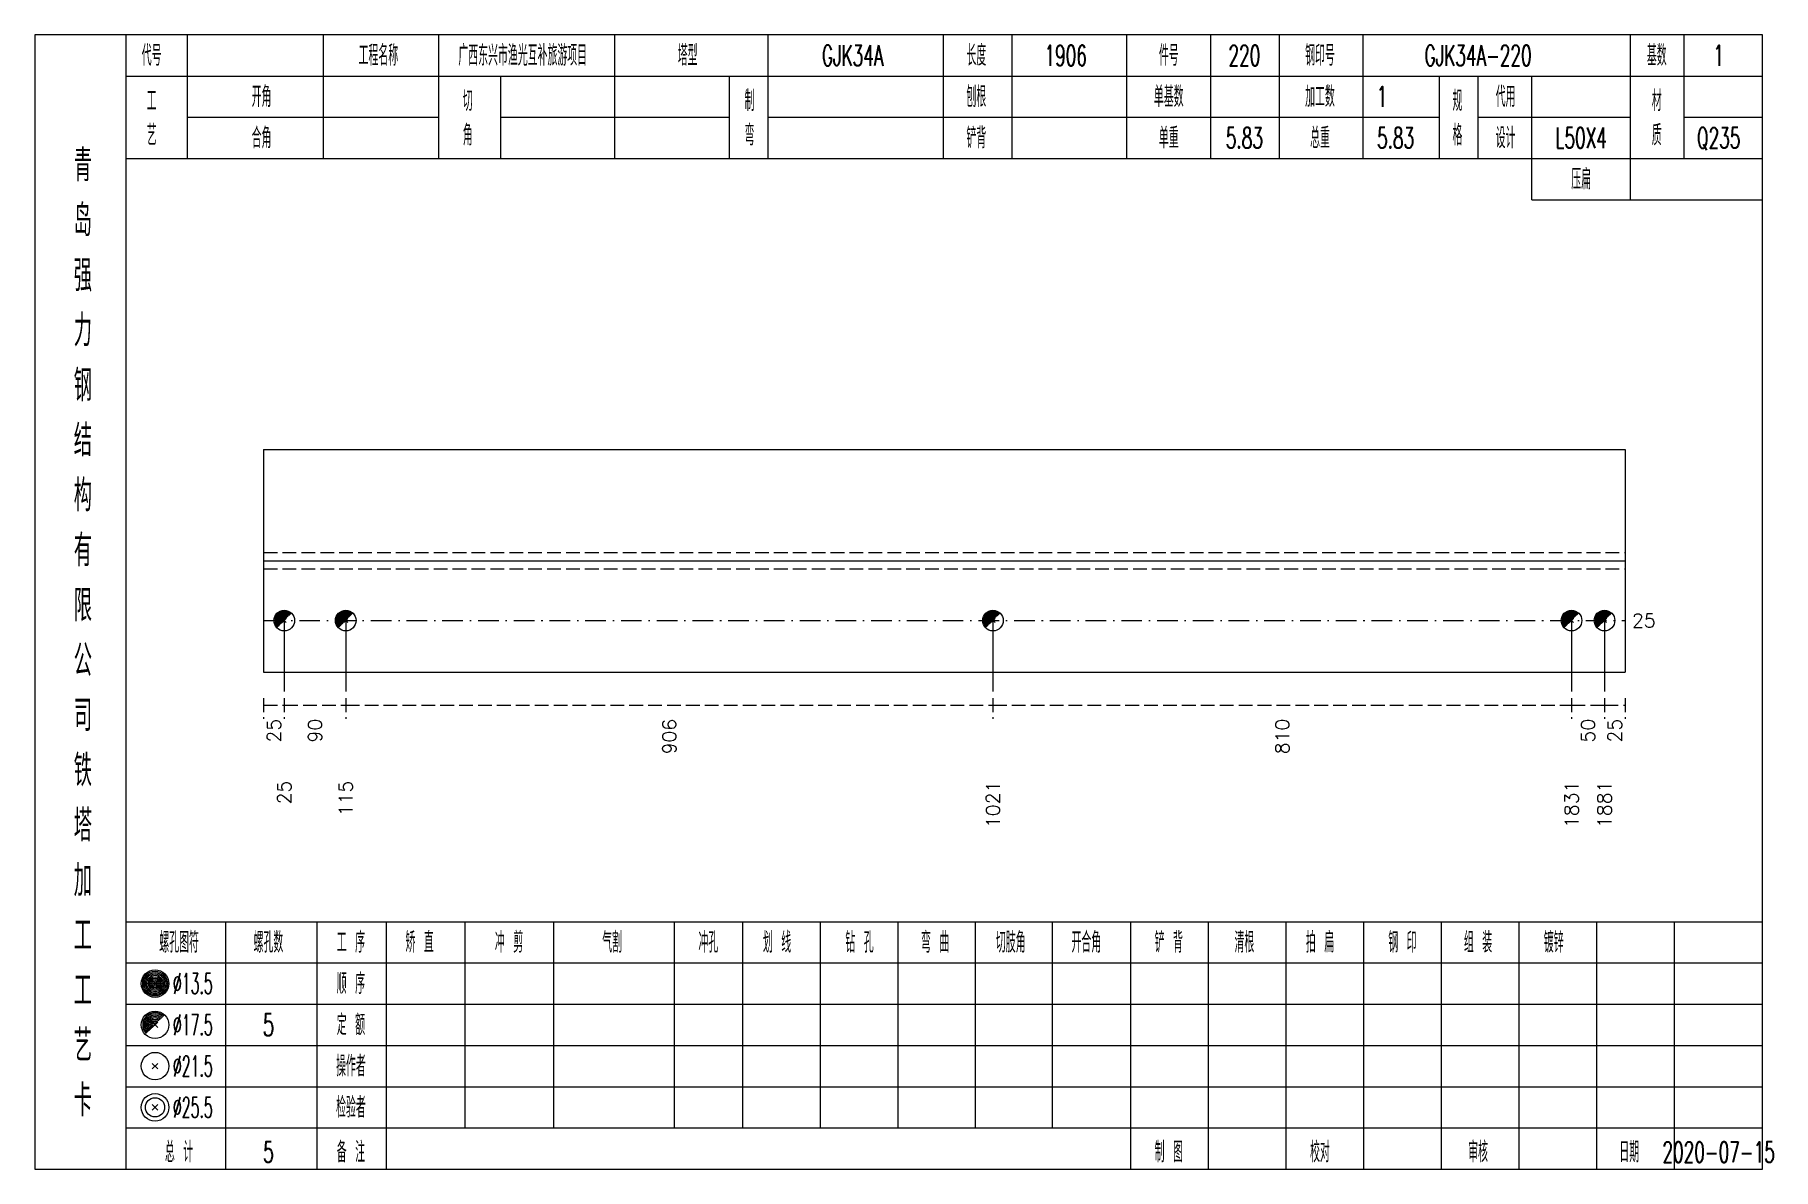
# Model space of a CAD drawing. Extents: x 0 to 2606, y -377 to 6479.
# Drawn here: x 1568.4 to 1821.3, y 6125 to 6290 of the extents above; entities that cross this region are included whole.
import ezdxf
from ezdxf.enums import TextEntityAlignment as Align

# ---------------------------------------------------------------- set-up
doc = ezdxf.new("R2010")
doc.units = 0
doc.header["$MEASUREMENT"] = 0
doc.linetypes.add('一点画线', pattern=[5.2, 3, -1, 0.2, -1])
doc.linetypes.add('虚线', pattern=[2.75, 2, -0.75])
doc.layers.get('0').update_dxf_attribs({"linetype": 'CONTINUOUS', "lineweight": 25})
doc.layers.add('1', color=7, linetype='CONTINUOUS', lineweight=25)
doc.layers.add('4', color=7, linetype='CONTINUOUS', lineweight=25)
doc.styles.get("Standard").update_dxf_attribs({"font": 'simplex.shx', "width": 0.7, "height": 3, "bigfont": 'gbhzfs.shx'})

msp = doc.modelspace()

# ---------------------------------------------------------------- texts
at = {"color": 7, "linetype": 'Continuous', "lineweight": 13}
msp.add_text('25', height=2, dxfattribs=at).set_placement((1800.8, 6204.8), align=Align.MIDDLE_LEFT)
at = {"color": 8, "linetype": 'Continuous', "lineweight": 9}
for s, p in [('25', (1603.2, 6190.5)), ('90', (1609.18, 6190.5)), ('906', (1660.74, 6190.5)), ('810', (1749.91, 6190.5)), ('50', (1794.4, 6190.5)), ('25', (1798.3, 6190.5))]:
    msp.add_text(s, height=2, rotation=90, dxfattribs=at).set_placement(p, align=Align.MIDDLE_RIGHT)
at = {"layer": '1', "color": 7, "linetype": 'Continuous', "lineweight": 13}
for s, p in [('25', (1604.7, 6181.5)), ('115', (1613.65, 6181.5)), ('1021', (1707.82, 6181.5)), ('1831', (1792, 6181.5)), ('1881', (1796.8, 6181.5))]:
    msp.add_text(s, height=2, rotation=90, dxfattribs=at).set_placement(p, align=Align.MIDDLE_RIGHT)
at = {"layer": '4', "color": 1, "linetype": 'Continuous', "lineweight": 13}
for s, height, width, p in [('代号', 3, 0.6, (1585.4, 6287)), ('工程名称', 3, 0.6, (1618.4, 6287)), ('广西东兴市渔光互补旅游项目', 3, 0.6, (1639.4, 6287)), ('塔型', 3, 0.6, (1663.4, 6287)), ('GJK34A', 3, 0.6, (1687.4, 6287)), ('长度', 3, 0.6, (1705.4, 6287)), ('1906', 3, 0.6, (1718.4, 6287)), ('件号', 3, 0.6, (1733.4, 6287)), ('220', 3, 0.6, (1744.4, 6287)), ('钢印号', 3, 0.6, (1755.4, 6287)), ('GJK34A-220', 3, 0.6, (1778.4, 6287)), ('基数', 3, 0.6, (1804.4, 6287)), ('1', 3, 0.6, (1813.4, 6287)), ('工', 3, 0.6, (1585.4, 6280.4)), ('开角', 3, 0.6, (1601.4, 6281)), ('切', 3, 0.6, (1631.4, 6280.4)), ('制', 3, 0.6, (1672.4, 6280.4)), ('刨根', 3, 0.6, (1705.4, 6281)), ('单基数', 3, 0.6, (1733.4, 6281)), ('加工数', 3, 0.6, (1755.4, 6281)), ('1', 3, 0.6, (1764.4, 6281)), ('规', 3, 0.6, (1775.4, 6280.4)), ('代用', 3, 0.6, (1782.4, 6281)), ('材', 3, 0.6, (1804.4, 6280.4)), ('艺', 3, 0.6, (1585.4, 6275.4)), ('合角', 3, 0.6, (1601.4, 6275)), ('角', 3, 0.6, (1631.4, 6275.4)), ('弯', 3, 0.6, (1672.4, 6275.4)), ('铲背', 3, 0.6, (1705.4, 6275)), ('单重', 3, 0.6, (1733.4, 6275)), ('5.83', 3, 0.6, (1744.4, 6275)), ('总重', 3, 0.6, (1755.4, 6275)), ('5.83', 3, 0.6, (1766.4, 6275)), ('格', 3, 0.6, (1775.4, 6275.4)), ('设计', 3, 0.6, (1782.4, 6275)), ('L50X4', 3, 0.6, (1793.4, 6275)), ('质', 3, 0.6, (1804.4, 6275.4)), ('Q235', 3, 0.6, (1813.4, 6275)), ('青', 4.6, 0.8, (1575.4, 6271)), ('压扁', 3, 0.6, (1793.4, 6269)), ('岛', 4.6, 0.8, (1575.4, 6263)), ('强', 4.6, 0.8, (1575.4, 6255)), ('力', 4.6, 0.8, (1575.4, 6247)), ('钢', 4.6, 0.8, (1575.4, 6239)), ('结', 4.6, 0.8, (1575.4, 6231)), ('构', 4.6, 0.8, (1575.4, 6223)), ('有', 4.6, 0.8, (1575.4, 6215)), ('限', 4.6, 0.8, (1575.4, 6207)), ('公', 4.6, 0.8, (1575.4, 6199)), ('司', 4.6, 0.8, (1575.4, 6191)), ('铁', 4.6, 0.8, (1575.4, 6183)), ('塔', 4.6, 0.8, (1575.4, 6175)), ('加', 4.6, 0.8, (1575.4, 6167)), ('工', 4.6, 0.8, (1575.4, 6159)), ('螺孔图符', 3, 0.6, (1589.4, 6158)), ('螺孔数', 3, 0.6, (1602.4, 6158)), ('工 序', 3, 0.6, (1614.4, 6158)), ('矫 直', 3, 0.6, (1624.4, 6158)), ('冲 剪', 3, 0.6, (1637.4, 6158)), ('气割', 3, 0.6, (1652.4, 6158)), ('冲孔', 3, 0.6, (1666.4, 6158)), ('划 线', 3, 0.6, (1676.4, 6158)), ('钻 孔', 3, 0.6, (1688.4, 6158)), ('弯 曲', 3, 0.6, (1699.4, 6158)), ('切肢角', 3, 0.6, (1710.4, 6158)), ('开合角', 3, 0.6, (1721.4, 6158)), ('铲 背', 3, 0.6, (1733.4, 6158)), ('清根', 3, 0.6, (1744.4, 6158)), ('拍 扁', 3, 0.6, (1755.4, 6158)), ('钢 印', 3, 0.6, (1767.4, 6158)), ('组 装', 3, 0.6, (1778.4, 6158)), ('镀锌', 3, 0.6, (1789.4, 6158)), ('工', 4.6, 0.8, (1575.4, 6151)), ('%%C13.5', 3, 0.5, (1591.4, 6152)), ('顺 序', 3, 0.6, (1614.4, 6152)), ('%%C17.5', 3, 0.5, (1591.4, 6146)), ('5', 3.2, 0.6, (1602.4, 6146)), ('定 额', 3, 0.6, (1614.4, 6146)), ('艺', 4.6, 0.8, (1575.4, 6143)), ('操作者', 3, 0.6, (1614.4, 6140)), ('%%C21.5', 3, 0.5, (1591.4, 6140)), ('卡', 4.6, 0.8, (1575.4, 6135)), ('%%C25.5', 3, 0.5, (1591.4, 6134)), ('检验者', 3, 0.6, (1614.4, 6134)), ('总 计', 3, 0.6, (1589.4, 6127.5)), ('5', 3, 0.6, (1602.4, 6127.5)), ('备 注', 3, 0.6, (1614.4, 6127.5)), ('制 图', 3, 0.6, (1733.4, 6127.5)), ('校对', 3, 0.6, (1755.4, 6127.5)), ('审核', 3, 0.6, (1778.4, 6127.5)), ('日期', 3, 0.6, (1800.4, 6127.5)), ('2020-07-15', 3, 0.6, (1813.4, 6127.5))]:
    msp.add_text(s, height=height, dxfattribs=dict(at, width=width)).set_placement(p, align=Align.MIDDLE_CENTER)

# ---------------------------------------------------------------- linework, layer by layer
at = {"color": 7, "linetype": 'Continuous', "lineweight": 18}
for p, q in [((1601.7, 6229.7), (1601.7, 6197.3)), ((1601.7, 6229.7), (1799.8, 6229.7)), ((1799.8, 6229.7), (1799.8, 6197.3)), ((1601.7, 6213.5), (1799.8, 6213.5))]:
    msp.add_line(p, q, dxfattribs=at)
at = {"color": 1, "linetype": '虚线', "lineweight": 18}
for p, q in [((1601.7, 6214.7), (1799.8, 6214.7)), ((1601.7, 6212.3), (1799.8, 6212.3))]:
    msp.add_line(p, q, dxfattribs=at)
at = {"color": 3, "linetype": '一点画线', "lineweight": 13}
msp.add_line((1601.7, 6204.8), (1799.8, 6204.8), dxfattribs=at)
at = {"color": 7, "linetype": 'Continuous', "lineweight": 13}
for p, q in [((1604.7, 6204.8), (1604.7, 6194.5)), ((1613.65, 6204.8), (1613.65, 6194.5)), ((1707.82, 6204.8), (1707.82, 6194.5)), ((1792, 6204.8), (1792, 6194.5)), ((1796.8, 6204.8), (1796.8, 6194.5))]:
    msp.add_line(p, q, dxfattribs=at)
at = {"color": 8, "linetype": '虚线', "lineweight": 9}
for p, q in [((1601.7, 6193.5), (1601.7, 6190.5)), ((1601.7, 6192.5), (1604.7, 6192.5)), ((1604.7, 6193.5), (1604.7, 6190.5)), ((1604.7, 6193.5), (1604.7, 6190.5)), ((1604.7, 6192.5), (1613.65, 6192.5)), ((1613.65, 6193.5), (1613.65, 6190.5)), ((1613.65, 6193.5), (1613.65, 6190.5)), ((1613.65, 6192.5), (1707.82, 6192.5)), ((1707.82, 6193.5), (1707.82, 6190.5)), ((1707.82, 6193.5), (1707.82, 6190.5)), ((1707.82, 6192.5), (1792, 6192.5)), ((1792, 6193.5), (1792, 6190.5)), ((1792, 6193.5), (1792, 6190.5)), ((1792, 6192.5), (1796.8, 6192.5)), ((1796.8, 6193.5), (1796.8, 6190.5)), ((1796.8, 6193.5), (1796.8, 6190.5)), ((1796.8, 6192.5), (1799.8, 6192.5)), ((1799.8, 6193.5), (1799.8, 6190.5))]:
    msp.add_line(p, q, dxfattribs=at)
at = {"layer": '1', "color": 7, "linetype": 'Continuous', "lineweight": 0}
for p, q in [((1604.4, 6204.5), (1605, 6205.1)), ((1604.4, 6205.1), (1605, 6204.5)), ((1613.35, 6204.5), (1613.95, 6205.1)), ((1613.35, 6205.1), (1613.95, 6204.5)), ((1707.52, 6204.5), (1708.12, 6205.1)), ((1707.52, 6205.1), (1708.12, 6204.5)), ((1791.7, 6204.5), (1792.3, 6205.1)), ((1791.7, 6205.1), (1792.3, 6204.5)), ((1796.5, 6204.5), (1797.1, 6205.1)), ((1796.5, 6205.1), (1797.1, 6204.5))]:
    msp.add_line(p, q, dxfattribs=at)
at = {"layer": '1', "color": 7, "linetype": 'Continuous', "lineweight": 18}
msp.add_line((1601.7, 6197.3), (1799.8, 6197.3), dxfattribs=at)
at = {"layer": '1', "color": 7, "linetype": 'Continuous', "lineweight": 13}
for centre in [(1604.7, 6204.8), (1613.65, 6204.8), (1707.82, 6204.8), (1792, 6204.8), (1796.8, 6204.8)]:
    msp.add_circle(centre, 1.5, dxfattribs=at)
for centre, radius in [((1604.7, 6204.8), 1.35), ((1604.7, 6204.8), 1.2), ((1604.7, 6204.8), 1.05), ((1604.7, 6204.8), 0.9), ((1604.7, 6204.8), 0.75), ((1604.7, 6204.8), 0.6), ((1604.7, 6204.8), 0.45), ((1604.7, 6204.8), 0.3), ((1604.7, 6204.8), 0.15), ((1613.65, 6204.8), 1.35), ((1613.65, 6204.8), 1.2), ((1613.65, 6204.8), 1.05), ((1613.65, 6204.8), 0.9), ((1613.65, 6204.8), 0.75), ((1613.65, 6204.8), 0.6), ((1613.65, 6204.8), 0.45), ((1613.65, 6204.8), 0.3), ((1613.65, 6204.8), 0.15), ((1707.82, 6204.8), 1.35), ((1707.82, 6204.8), 1.2), ((1707.82, 6204.8), 1.05), ((1707.82, 6204.8), 0.9), ((1707.82, 6204.8), 0.75), ((1707.82, 6204.8), 0.6), ((1707.82, 6204.8), 0.45), ((1707.82, 6204.8), 0.3), ((1707.82, 6204.8), 0.15), ((1792, 6204.8), 1.35), ((1792, 6204.8), 1.2), ((1792, 6204.8), 1.05), ((1792, 6204.8), 0.9), ((1792, 6204.8), 0.75), ((1792, 6204.8), 0.6), ((1792, 6204.8), 0.45), ((1792, 6204.8), 0.3), ((1792, 6204.8), 0.15), ((1796.8, 6204.8), 1.35), ((1796.8, 6204.8), 1.2), ((1796.8, 6204.8), 1.05), ((1796.8, 6204.8), 0.9), ((1796.8, 6204.8), 0.75), ((1796.8, 6204.8), 0.6), ((1796.8, 6204.8), 0.45), ((1796.8, 6204.8), 0.3), ((1796.8, 6204.8), 0.15)]:
    msp.add_arc(centre, radius, 45, 225, dxfattribs=at)
at = {"layer": '4', "color": 1, "linetype": 'Continuous', "lineweight": 18}
for p, q in [((1581.7, 6125), (1581.7, 6290)), ((1590.6, 6272), (1590.6, 6290)), ((1610.4, 6272), (1610.4, 6290)), ((1627.2, 6272), (1627.2, 6290)), ((1652.8, 6272), (1652.8, 6290)), ((1675.1, 6272), (1675.1, 6290)), ((1700.6, 6272), (1700.6, 6290)), ((1710.6, 6272), (1710.6, 6290)), ((1727.3, 6272), (1727.3, 6290)), ((1739.5, 6272), (1739.5, 6290)), ((1749.5, 6272), (1749.5, 6290)), ((1761.7, 6272), (1761.7, 6290)), ((1800.6, 6266), (1800.6, 6290)), ((1808.4, 6272), (1808.4, 6290)), ((1581.7, 6284), (1819.8, 6284)), ((1636.2, 6272), (1636.2, 6284)), ((1669.5, 6272), (1669.5, 6284)), ((1772.8, 6272), (1772.8, 6284)), ((1778.4, 6272), (1778.4, 6284)), ((1786.2, 6266), (1786.2, 6284)), ((1590.6, 6278), (1627.2, 6278)), ((1636.2, 6278), (1669.5, 6278)), ((1675.1, 6278), (1772.8, 6278)), ((1778.4, 6278), (1800.6, 6278)), ((1808.4, 6278), (1819.8, 6278)), ((1581.7, 6272), (1819.8, 6272)), ((1786.2, 6266), (1819.8, 6266)), ((1581.7, 6161), (1819.8, 6161)), ((1596.2, 6125), (1596.2, 6161)), ((1609.5, 6125), (1609.5, 6161)), ((1619.6, 6125), (1619.6, 6161)), ((1631, 6131), (1631, 6161)), ((1643.9, 6131), (1643.9, 6161)), ((1661.5, 6131), (1661.5, 6161)), ((1671.4, 6131), (1671.4, 6161)), ((1682.7, 6131), (1682.7, 6161)), ((1694, 6131), (1694, 6161)), ((1705.3, 6131), (1705.3, 6161)), ((1716.5, 6131), (1716.5, 6161)), ((1727.9, 6131), (1727.9, 6161)), ((1739.2, 6131), (1739.2, 6161)), ((1750.5, 6131), (1750.5, 6161)), ((1761.8, 6131), (1761.8, 6161)), ((1773.1, 6131), (1773.1, 6161)), ((1784.4, 6131), (1784.4, 6161)), ((1795.7, 6131), (1795.7, 6161)), ((1807, 6131), (1807, 6161)), ((1581.7, 6155), (1819.8, 6155)), ((1581.7, 6149), (1819.8, 6149)), ((1581.7, 6143), (1819.8, 6143)), ((1581.7, 6137), (1819.8, 6137)), ((1581.7, 6131), (1819.8, 6131)), ((1727.9, 6125), (1727.9, 6131)), ((1739.2, 6125), (1739.2, 6131)), ((1750.5, 6125), (1750.5, 6131)), ((1761.8, 6125), (1761.8, 6131)), ((1773.1, 6125), (1773.1, 6131)), ((1784.4, 6125), (1784.4, 6131)), ((1795.7, 6125), (1795.7, 6131)), ((1807, 6125), (1807, 6131))]:
    msp.add_line(p, q, dxfattribs=at)
at = {"layer": '4', "color": 7, "linetype": 'Continuous', "lineweight": 13}
for p, q in [((1585.7, 6151.8), (1586.1, 6152.2)), ((1586.1, 6151.8), (1585.7, 6152.2)), ((1585.5, 6139.6), (1586.3, 6140.4)), ((1586.3, 6139.6), (1585.5, 6140.4)), ((1585.5, 6133.6), (1586.3, 6134.4)), ((1586.3, 6133.6), (1585.5, 6134.4))]:
    msp.add_line(p, q, dxfattribs=at)
at = {"layer": '4', "color": 7, "linetype": 'Continuous', "lineweight": 0}
for p, q in [((1585.5, 6145.6), (1586.3, 6146.4)), ((1585.5, 6146.4), (1586.3, 6145.6))]:
    msp.add_line(p, q, dxfattribs=at)
at = {"layer": '4', "color": 1, "linetype": 'Continuous', "lineweight": 18}
msp.add_lwpolyline([(1568.4, 6290), (1568.4, 6125), (1819.8, 6125), (1819.8, 6290)], close=True, dxfattribs=at)
at = {"layer": '4', "color": 7, "linetype": 'Continuous', "lineweight": 13}
for centre, radius in [((1585.9, 6152), 2), ((1585.9, 6152), 1.8), ((1585.9, 6152), 1.6), ((1585.9, 6152), 1.4), ((1585.9, 6152), 1.2), ((1585.9, 6152), 1), ((1585.9, 6152), 0.8), ((1585.9, 6152), 0.6), ((1585.9, 6152), 0.4), ((1585.9, 6152), 0.2), ((1585.9, 6146), 2), ((1585.9, 6140), 2), ((1585.9, 6134), 2), ((1585.9, 6134), 1.4)]:
    msp.add_circle(centre, radius, dxfattribs=at)
for radius in [1.8, 1.6, 1.4, 1.2, 1, 0.8, 0.6, 0.4, 0.2]:
    msp.add_arc((1585.9, 6146), radius, 45, 225, dxfattribs=at)

msp.set_redraw_order([(e.dxf.handle, doc.entitydb.next_handle()) for e in msp.query("TEXT MTEXT ATTDEF DIMENSION ARC_DIMENSION")])  # texts and dimensions are drawn at this point

doc.saveas('drawing.dxf')
